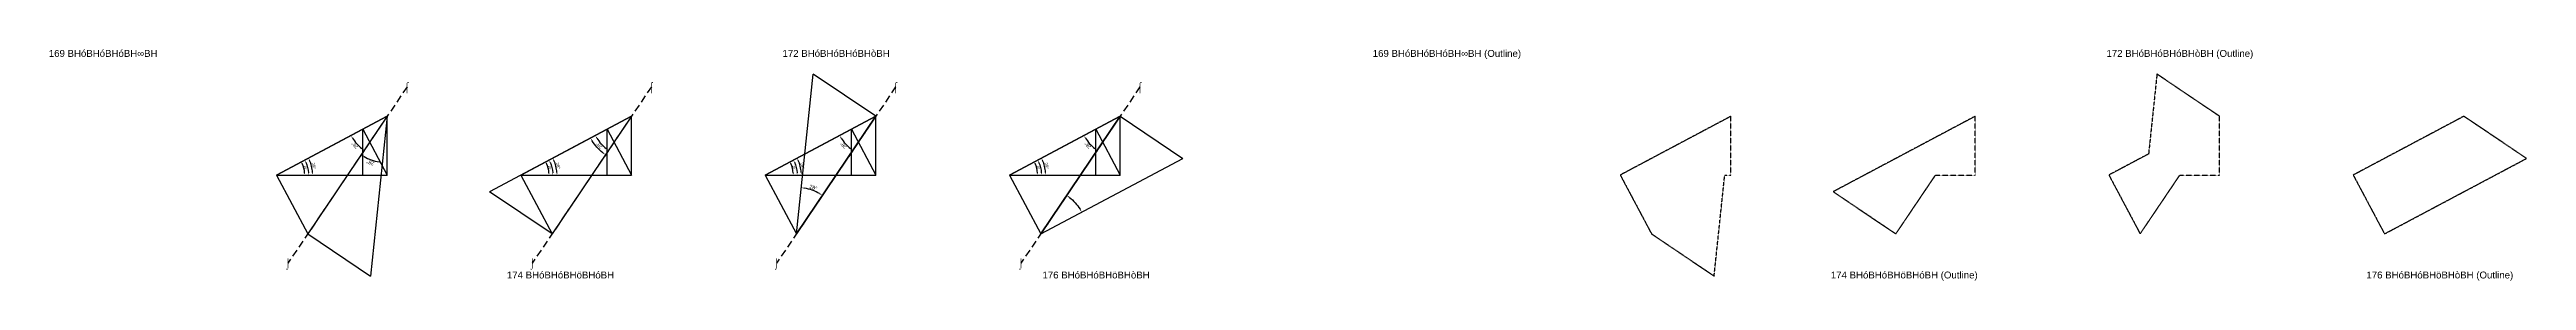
# Model space of a CAD drawing. Header units: millimetres. Extents: x 109495 to 889476, y -4752178 to 24518.
# Drawn here: x 261341 to 691920, y -2507622 to -2467410 of the extents above; entities that cross this region are included whole.
import ezdxf
from ezdxf.enums import TextEntityAlignment as Align

# ---------------------------------------------------------------- set-up
doc = ezdxf.new("R2010")
doc.units = ezdxf.units.MM
doc.header["$PDMODE"] = 35
doc.linetypes.add('DASHED', pattern=[19.05, 12.7, -6.35])
for name, color, linetype in [('BASE', 170, 'Continuous'), ('HYPOTENUSE', 20, 'Continuous'), ('PERPENDICULAR', 90, 'Continuous')]:
    doc.layers.add(name, color=color, linetype=linetype)
doc.styles.add('Arial', font='arial.ttf')
doc.dimstyles.new('ISO-25', dxfattribs={"dimtxt": 250, "dimasz": 100, "dimexe": 1.25, "dimexo": 0.625, "dimgap": 100, "dimtad": 1, "dimdec": 0, "dimtxsty": 'Arial', "dimcen": 2.5, "dimadec": 0, "dimazin": 0, "dimtfac": 1, "dimtdec": 0, "dimtmove": 0, "dimatfit": 3, "dimfxl": 1, "dimarcsym": 0})

# ---------------------------------------------------------------- blocks, each defined once
blk = doc.blocks.new('*D2')
at = {"color": 0, "lineweight": -2, "ltscale": 100, "transparency": 16777216}
blk.add_arc((0, 0), 4906, 4.08845, 23.91155, dxfattribs=at)
at = {"color": 0, "ltscale": 100, "transparency": 16777216}
for points in [[(4432, 1963), (4537, 2014), (4332, 2303)], [(4952, 352), (4835, 348), (4906, 0)]]:
    blk.add_solid(points, dxfattribs=at)
at = {"layer": 'Defpoints', "color": 0, "ltscale": 100, "transparency": 16777216}
for p in [(15000, 7976), (0, 0), (0, 0), (4841, 796), (15000, 0)]:
    blk.add_point(p, dxfattribs=at)
at = {"color": 0, "ltscale": 100, "transparency": 16777216, "insert": (5055, 1260), "char_height": 400, "attachment_point": 5, "rotation": 284, "style": 'Arial'}
blk.add_mtext('28°', dxfattribs=at)
blk = doc.blocks.new('GTN')
at = {"layer": 'BASE'}
blk.add_line((0, 0), (15000, 0), dxfattribs=at)
at = {"layer": 'HYPOTENUSE'}
blk.add_line((0, 0), (15000, 7975.6), dxfattribs=at)
at = {"layer": 'PERPENDICULAR'}
blk.add_line((15000, 0), (15000, 7975.6), dxfattribs=at)
at = {"color": 4, "ltscale": 100}
dim = blk.add_angular_dim_2l(base=(4841, 795.6), line1=((0, 0), (15000, 0)), line2=((0, 0), (15000, 7975.6)), dimstyle='ISO-25', override={"dimtxt": 400, "dimasz": 350, "dimgap": 100}, dxfattribs=at)
dim.commit()
dim.dimension.update_dxf_attribs({"geometry": '*D2', "text_midpoint": (5055.4, 1260.5)})

msp = doc.modelspace()

# ---------------------------------------------------------------- linework, layer by layer
at = {"linetype": 'DASHED', "ltscale": 100}
for p, q in [((323484, -2473923), (302783, -2504615)), ((365956, -2473923), (345254, -2504615)), ((408427, -2473923), (387725, -2504615)), ((450898, -2473923), (430197, -2504615))]:
    msp.add_line(p, q, dxfattribs=at)
at = {"linetype": 'DASHED'}
for points in [[(631669, -2489269), (638569, -2489269), (638569, -2479039), (627690, -2471700), (626229, -2485600), (619329, -2489269), (624768, -2499500)], [(553627, -2479039), (534386, -2489269), (539825, -2499500), (550705, -2506838), (552551, -2489269), (553627, -2489269)], [(589197, -2489269), (596098, -2489269), (596098, -2479039), (571418, -2492161), (582297, -2499500)], [(691920, -2486377), (681041, -2479039), (661800, -2489269), (667240, -2499500)]]:
    msp.add_lwpolyline(points, close=True, dxfattribs=at)

# ---------------------------------------------------------------- block references
at = {"linetype": 'DASHED', "ltscale": 100}
for p, xscale, yscale, zscale, rotation in [((362505, -2479039), -1.645357565266573, 1.645357565266573, 1.645357565266573, 56.00000000000004), ((391176, -2499500), 1.645357565266573, 1.645357565266573, 1.645357565266573, 56.00000000000003), ((320034, -2479039), 1.452764501644342, 1.452764501644342, 1.452764501644342, 208.0000000000001), ((320034, -2479039), 1.645357565266573, 1.645357565266573, 1.645357565266573, 236.0000000000001), ((362505, -2479039), 1.452764501644342, 1.452764501644342, 1.452764501644342, 208.0000000000001), ((404977, -2479039), 1.452764501644342, 1.452764501644342, 1.452764501644342, 208.0000000000001), ((447448, -2479039), 1.452764501644342, 1.452764501644342, 1.452764501644342, 208.0000000000001), ((433647, -2499500), -1.645357565266573, 1.645357565266573, 1.645357565266573, 236.0000000000001), ((300793, -2489269), -1.132570050689037, 1.132570050689037, 1.132570050689037, 208), ((343265, -2489269), -1.132570050689037, 1.132570050689037, 1.132570050689037, 208), ((385736, -2489269), -1.132570050689037, 1.132570050689037, 1.132570050689037, 208), ((428207, -2489269), -1.132570050689037, 1.132570050689037, 1.132570050689037, 208)]:
    msp.add_blockref('GTN', p, dxfattribs=dict(at, xscale=xscale, yscale=yscale, zscale=zscale, rotation=rotation))
at = {"linetype": 'DASHED', "ltscale": 100, "xscale": 1.282714919717768, "yscale": 1.282714919717768, "zscale": 1.282714919717768}
for p in [(300793, -2489269), (343265, -2489269), (385736, -2489269), (428207, -2489269)]:
    msp.add_blockref('GTN', p, dxfattribs=at)
at = {"linetype": 'DASHED'}
for p in [(300793, -2489269), (343265, -2489269), (385736, -2489269), (428207, -2489269)]:
    msp.add_blockref('GTN', p, dxfattribs=at)

# ---------------------------------------------------------------- texts
at = {"linetype": 'DASHED', "ltscale": 100, "style": 'Arial'}
for s, p in [('169 BHóBHóBHóBH∞BH', (270662, -2468094)), ('172 BHóBHóBHóBHòBH', (398076, -2468094)), ('169 BHóBHóBHóBH∞BH (Outline)', (504255, -2468094)), ('172 BHóBHóBHóBHòBH (Outline)', (631669, -2468094)), ('⌠', (323484, -2473923)), ('⌠', (365956, -2473923)), ('⌠', (408427, -2473923)), ('⌠', (450898, -2473923)), ('⌡', (302783, -2504615)), ('⌡', (345254, -2504615)), ('⌡', (387725, -2504615)), ('⌡', (430197, -2504615)), ('174 BHóBHóBHöBHóBH', (350165, -2506661)), ('176 BHóBHóBHöBHòBH', (443267, -2506661)), ('174 BHóBHóBHöBHóBH (Outline)', (583758, -2506661)), ('176 BHóBHóBHöBHòBH (Outline)', (676860, -2506661))]:
    msp.add_text(s, height=1200, dxfattribs=at).set_placement(p, align=Align.MIDDLE_CENTER)

doc.saveas('drawing.dxf')
